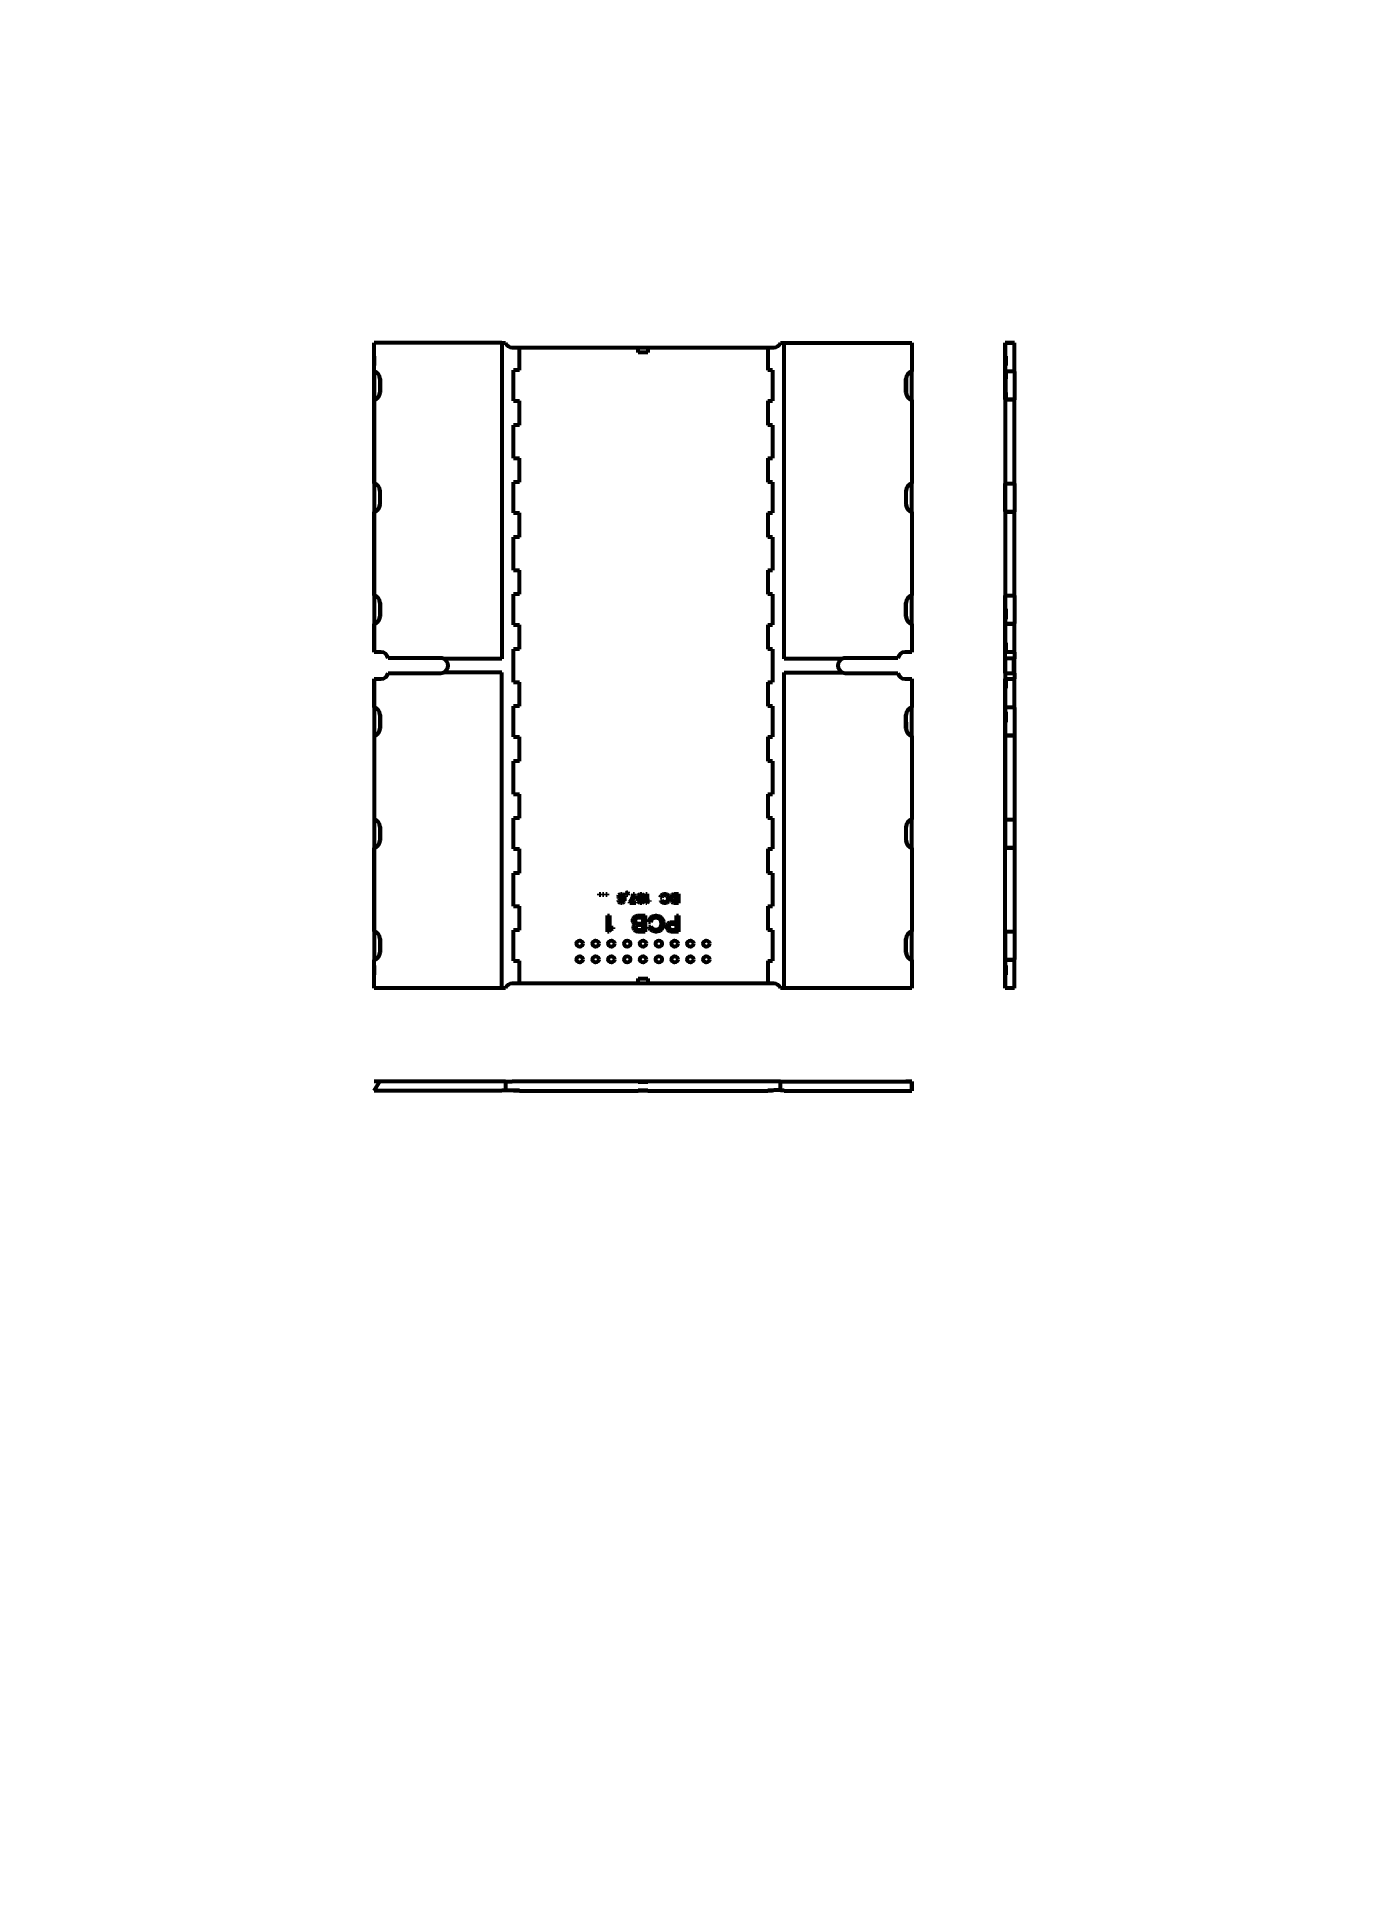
# Model space of a CAD drawing. Header units: millimetres. Extents: x 0 to 210, y 0 to 297.
import ezdxf

# ---------------------------------------------------------------- set-up
doc = ezdxf.new("R2010")
doc.units = ezdxf.units.MM
doc.linetypes.add('K5LT_BASIC', pattern=[0])
doc.layers.add('Системный слой (1)', color=252, linetype='Continuous', true_color=0x909090)

# ---------------------------------------------------------------- blocks, each defined once
blk = doc.blocks.new('U0')
at = {"layer": 'Системный слой (1)', "color": 5, "linetype": 'K5LT_BASIC', "lineweight": 60, "true_color": 0x0000ff}
for p, q in [((55.12, 152.08), (55.12, 150.99)), ((55.12, 150.97), (55.12, 149.88))]:
    blk.add_line(p, q, dxfattribs=at)
blk = doc.blocks.new('U1')
at = {"layer": 'Системный слой (1)', "color": 5, "linetype": 'K5LT_BASIC', "lineweight": 60, "true_color": 0x0000ff}
for p, q in [((139.63, 242.08), (139.63, 240.99)), ((139.63, 240.97), (139.63, 239.88))]:
    blk.add_line(p, q, dxfattribs=at)
blk = doc.blocks.new('U2')
at = {"layer": 'Системный слой (1)', "color": 5, "linetype": 'K5LT_BASIC', "lineweight": 60, "true_color": 0x0000ff}
for p, q in [((55.12, 222.99), (55.12, 224.08)), ((55.12, 221.88), (55.12, 222.97))]:
    blk.add_line(p, q, dxfattribs=at)
blk = doc.blocks.new('U3')
at = {"layer": 'Системный слой (1)', "color": 5, "linetype": 'K5LT_BASIC', "lineweight": 60, "true_color": 0x0000ff}
for p, q in [((55.12, 186.99), (55.12, 188.08)), ((55.12, 186.88), (55.12, 186.97))]:
    blk.add_line(p, q, dxfattribs=at)
blk = doc.blocks.new('U4')
at = {"layer": 'Системный слой (1)', "color": 5, "linetype": 'K5LT_BASIC', "lineweight": 60, "true_color": 0x0000ff}
for p, q in [((139.63, 168.99), (139.63, 170.08)), ((139.63, 167.88), (139.63, 168.97))]:
    blk.add_line(p, q, dxfattribs=at)
blk = doc.blocks.new('U5')
at = {"layer": 'Системный слой (1)', "color": 5, "linetype": 'K5LT_BASIC', "lineweight": 60, "true_color": 0x0000ff}
for p, q in [((55.12, 170.08), (55.12, 168.99)), ((55.12, 168.97), (55.12, 167.88))]:
    blk.add_line(p, q, dxfattribs=at)
blk = doc.blocks.new('U6')
at = {"layer": 'Системный слой (1)', "color": 5, "linetype": 'K5LT_BASIC', "lineweight": 60, "true_color": 0x0000ff}
for p, q in [((55.12, 242.08), (55.12, 240.99)), ((55.12, 240.97), (55.12, 239.88))]:
    blk.add_line(p, q, dxfattribs=at)
blk = doc.blocks.new('U7')
at = {"layer": 'Системный слой (1)', "color": 5, "linetype": 'K5LT_BASIC', "lineweight": 60, "true_color": 0x0000ff}
for p, q in [((139.63, 222.99), (139.63, 224.08)), ((139.63, 221.88), (139.63, 222.97))]:
    blk.add_line(p, q, dxfattribs=at)
blk = doc.blocks.new('U8')
at = {"layer": 'Системный слой (1)', "color": 5, "linetype": 'K5LT_BASIC', "lineweight": 60, "true_color": 0x0000ff}
for p, q in [((139.63, 150.99), (139.63, 152.08)), ((139.63, 149.88), (139.63, 150.97))]:
    blk.add_line(p, q, dxfattribs=at)
blk = doc.blocks.new('U9')
at = {"layer": 'Системный слой (1)', "color": 5, "linetype": 'K5LT_BASIC', "lineweight": 60, "true_color": 0x0000ff}
for p, q in [((55.12, 204.99), (55.12, 205.08)), ((55.12, 203.88), (55.12, 204.97))]:
    blk.add_line(p, q, dxfattribs=at)
blk = doc.blocks.new('U10')
at = {"layer": 'Системный слой (1)', "color": 5, "linetype": 'K5LT_BASIC', "lineweight": 60, "true_color": 0x0000ff}
for p, q in [((139.63, 204.99), (139.63, 205.08)), ((139.63, 203.88), (139.63, 204.97))]:
    blk.add_line(p, q, dxfattribs=at)
blk = doc.blocks.new('U11')
at = {"layer": 'Системный слой (1)', "color": 5, "linetype": 'K5LT_BASIC', "lineweight": 60, "true_color": 0x0000ff}
for p, q in [((139.63, 186.99), (139.63, 188.08)), ((139.63, 186.88), (139.63, 186.97))]:
    blk.add_line(p, q, dxfattribs=at)
blk = doc.blocks.new('U12')
at = {"layer": 'Системный слой (1)', "color": 5, "linetype": 'K5LT_BASIC', "lineweight": 60, "true_color": 0x0000ff}
for q in [(139.62, 129.13), (140.57, 129.13)]:
    blk.add_line((140.57, 129.13), q, dxfattribs=at)

msp = doc.modelspace()

# ---------------------------------------------------------------- linework, layer by layer
at = {"layer": 'Системный слой (1)', "color": 5, "linetype": 'K5LT_BASIC', "lineweight": 60, "true_color": 0x0000ff}
for p, q in [((74.67, 247.83), (54.17, 247.83)), ((54.17, 243.26), (54.17, 247.83)), ((54.17, 245.68), (54.17, 247.83)), ((74.67, 247.83), (75.25, 247.83)), ((74.67, 247.83), (74.67, 197.08)), ((76.37, 247.08), (77.5, 247.08)), ((77.5, 243.43), (77.5, 247.08)), ((77.5, 247.08), (96.57, 247.08)), ((96.57, 246.28), (96.57, 247.08)), ((96.57, 247.08), (98.17, 247.08)), ((98.17, 247.08), (98.17, 246.28)), ((98.17, 247.08), (117.43, 247.08)), ((117.43, 247.08), (117.43, 243.43)), ((117.43, 247.08), (118.37, 247.08)), ((119.48, 247.83), (120.07, 247.83)), ((120.07, 247.83), (140.57, 247.83)), ((120.07, 197.08), (120.07, 247.83)), ((120.07, 197.08), (120.07, 247.83)), ((140.57, 247.83), (140.57, 243.26)), ((155.57, 247.83), (155.57, 247.08)), ((156.97, 247.83), (155.57, 247.83)), ((155.57, 247.83), (155.57, 245.68)), ((155.57, 245.68), (155.57, 247.83)), ((157.07, 247.83), (155.57, 247.83)), ((155.57, 247.83), (155.57, 247.83)), ((155.57, 247.83), (155.57, 247.08)), ((157.07, 247.83), (155.57, 247.83)), ((155.57, 247.83), (156.97, 247.83)), ((155.57, 247.08), (155.57, 247.08)), ((155.57, 245.58), (155.57, 247.08)), ((155.57, 247.08), (155.57, 245.58)), ((157.07, 247.83), (156.97, 247.83)), ((156.97, 247.83), (156.97, 247.83)), ((156.97, 247.83), (157.07, 247.83)), ((157.07, 247.83), (157.07, 247.83)), ((157.07, 243.26), (157.07, 247.83)), ((157.07, 247.83), (157.07, 247.83)), ((54.17, 245.68), (54.17, 244.18)), ((54.17, 243.26), (54.17, 244.18)), ((98.17, 246.28), (96.57, 246.28)), ((155.57, 245.68), (155.57, 244.18)), ((155.67, 245.68), (155.57, 245.68)), ((155.57, 244.18), (155.57, 245.68)), ((155.57, 244.18), (155.67, 244.18)), ((155.57, 243.26), (155.57, 244.18)), ((155.57, 244.18), (155.57, 243.26)), ((155.57, 244.18), (155.67, 244.18)), ((155.67, 245.68), (155.67, 244.18)), ((155.67, 244.18), (155.67, 245.68)), ((54.17, 243.25), (54.17, 238.72)), ((54.17, 238.72), (54.17, 243.25)), ((55.11, 242.08), (55.11, 239.88)), ((55.11, 240.99), (55.12, 240.99)), ((55.12, 240.97), (55.11, 240.97)), ((55.12, 242.08), (55.12, 239.88)), ((76.57, 238.53), (76.57, 243.43)), ((76.57, 238.53), (76.57, 243.43)), ((77.5, 243.43), (76.57, 243.43)), ((118.17, 243.43), (117.43, 243.43)), ((118.17, 243.43), (118.17, 238.53)), ((139.62, 239.88), (139.62, 242.08)), ((139.62, 240.99), (139.63, 240.99)), ((139.63, 240.97), (139.62, 240.97)), ((139.63, 239.88), (139.63, 242.08)), ((139.63, 240.99), (139.63, 240.97)), ((140.57, 238.72), (140.57, 243.25)), ((155.57, 243.26), (155.57, 242.08)), ((155.57, 243.26), (155.57, 242.08)), ((157.07, 243.26), (155.57, 243.26)), ((155.57, 243.25), (155.57, 242.08)), ((155.57, 238.72), (155.57, 243.25)), ((155.57, 242.08), (155.57, 239.88)), ((155.57, 242.08), (155.57, 239.88)), ((155.57, 242.08), (155.57, 239.88)), ((157.07, 243.25), (155.66, 243.25)), ((155.66, 243.25), (155.66, 242.08)), ((155.66, 238.72), (155.66, 243.25)), ((155.66, 239.88), (155.66, 242.08)), ((157.07, 243.26), (157.07, 243.25)), ((157.07, 243.25), (157.07, 238.72)), ((54.17, 238.71), (54.17, 225.26)), ((54.17, 225.26), (54.17, 238.71)), ((76.57, 238.53), (77.5, 238.53)), ((77.5, 234.63), (77.5, 238.53)), ((117.43, 238.53), (118.17, 238.53)), ((117.43, 238.53), (117.43, 234.63)), ((140.57, 238.71), (140.57, 225.26)), ((155.57, 239.88), (155.57, 238.72)), ((155.57, 239.88), (155.57, 238.71)), ((155.57, 239.88), (155.57, 238.71)), ((155.57, 238.71), (155.57, 225.26)), ((155.57, 238.71), (155.57, 225.26)), ((157.07, 238.71), (155.57, 238.71)), ((155.66, 239.88), (155.66, 238.72)), ((157.07, 238.72), (155.66, 238.72)), ((157.07, 238.72), (157.07, 238.71)), ((157.07, 225.26), (157.07, 238.71)), ((76.57, 229.33), (76.57, 234.63)), ((77.5, 234.63), (76.57, 234.63)), ((76.57, 229.33), (76.57, 234.63)), ((118.17, 234.63), (117.43, 234.63)), ((118.17, 234.63), (118.17, 229.33)), ((76.57, 229.33), (77.5, 229.33)), ((77.5, 225.43), (77.5, 229.33)), ((117.43, 229.33), (118.17, 229.33)), ((117.43, 229.33), (117.43, 225.43)), ((54.17, 225.25), (54.17, 220.72)), ((54.17, 225.25), (54.17, 220.72)), ((55.11, 224.08), (55.11, 221.88)), ((55.12, 222.99), (55.11, 222.99)), ((55.11, 222.97), (55.12, 222.97)), ((55.12, 221.88), (55.12, 224.08)), ((76.57, 220.53), (76.57, 225.43)), ((76.57, 220.53), (76.57, 225.43)), ((77.5, 225.43), (76.57, 225.43)), ((118.17, 225.43), (117.43, 225.43)), ((118.17, 225.43), (118.17, 220.53)), ((139.62, 224.08), (139.62, 221.88)), ((139.62, 222.99), (139.63, 222.99)), ((139.63, 222.97), (139.62, 222.97)), ((139.63, 221.88), (139.63, 224.08)), ((139.63, 222.99), (139.63, 222.97)), ((140.57, 220.72), (140.57, 225.25)), ((155.57, 225.26), (157.07, 225.26)), ((155.57, 225.26), (155.57, 224.08)), ((155.57, 225.26), (155.57, 224.08)), ((155.57, 225.25), (155.57, 224.08)), ((155.57, 225.25), (155.57, 224.08)), ((155.57, 225.25), (155.57, 220.72)), ((155.57, 220.72), (155.57, 225.25)), ((155.57, 225.25), (157.07, 225.25)), ((155.57, 224.08), (155.57, 221.88)), ((155.57, 221.88), (155.57, 224.08)), ((155.57, 221.88), (155.57, 224.08)), ((155.57, 221.88), (155.57, 224.08)), ((157.07, 225.26), (157.07, 225.25)), ((157.07, 225.25), (157.07, 220.72)), ((54.17, 207.26), (54.17, 220.71)), ((54.17, 220.71), (54.17, 207.26)), ((76.57, 220.53), (77.5, 220.53)), ((77.5, 216.63), (77.5, 220.53)), ((117.43, 220.53), (118.17, 220.53)), ((117.43, 220.53), (117.43, 216.63)), ((140.57, 220.71), (140.57, 207.26)), ((155.57, 221.88), (155.57, 220.71)), ((155.57, 221.88), (155.57, 220.72)), ((155.57, 221.88), (155.57, 220.71)), ((155.57, 221.88), (155.57, 220.72)), ((155.57, 220.72), (155.57, 220.72)), ((155.57, 220.72), (157.07, 220.72)), ((155.57, 220.71), (155.57, 207.26)), ((155.57, 220.71), (157.07, 220.71)), ((155.57, 220.71), (155.57, 207.26)), ((157.07, 220.72), (157.07, 220.71)), ((157.07, 207.26), (157.07, 220.71)), ((77.5, 216.63), (76.57, 216.63)), ((76.57, 211.33), (76.57, 216.63)), ((76.57, 211.33), (76.57, 216.63)), ((118.17, 216.63), (117.43, 216.63)), ((118.17, 216.63), (118.17, 211.33)), ((76.57, 211.33), (77.5, 211.33)), ((77.5, 207.43), (77.5, 211.33)), ((117.43, 211.33), (118.17, 211.33)), ((117.43, 211.33), (117.43, 207.43)), ((54.17, 207.25), (54.17, 202.72)), ((54.17, 207.25), (54.17, 205.08)), ((54.17, 205.08), (54.17, 203.45)), ((55.11, 206.08), (55.11, 203.88)), ((55.11, 204.99), (55.12, 204.99)), ((55.12, 204.97), (55.11, 204.97)), ((55.12, 206.08), (55.12, 203.88)), ((55.12, 205.08), (55.12, 206.08)), ((76.57, 202.53), (76.57, 207.43)), ((77.5, 207.43), (76.57, 207.43)), ((76.57, 202.53), (76.57, 207.43)), ((118.17, 207.43), (117.43, 207.43)), ((118.17, 207.43), (118.17, 202.53)), ((139.62, 203.88), (139.62, 206.08)), ((139.62, 204.99), (139.63, 204.99)), ((139.63, 204.97), (139.62, 204.97)), ((139.63, 203.88), (139.63, 206.08)), ((139.63, 205.08), (139.63, 206.08)), ((139.63, 204.99), (139.63, 204.97)), ((140.57, 202.72), (140.57, 207.25)), ((155.57, 206.08), (155.57, 207.26)), ((155.57, 206.08), (155.57, 207.26)), ((155.57, 207.26), (157.07, 207.26)), ((155.57, 206.08), (155.57, 207.25)), ((155.57, 207.25), (155.57, 205.08)), ((155.57, 207.25), (157.07, 207.25)), ((155.57, 206.08), (155.57, 207.25)), ((155.57, 207.25), (155.57, 205.08)), ((155.57, 205.08), (155.57, 206.08)), ((155.57, 206.08), (155.57, 205.08)), ((155.57, 205.08), (155.57, 206.08)), ((155.57, 205.08), (155.57, 206.08)), ((155.57, 205.08), (155.57, 203.45)), ((155.67, 205.08), (155.57, 205.08)), ((155.57, 203.45), (155.57, 205.08)), ((155.57, 205.08), (155.57, 205.08)), ((155.67, 205.08), (155.67, 203.88)), ((155.67, 203.88), (155.67, 205.08)), ((155.67, 205.08), (155.67, 203.45)), ((157.07, 207.25), (157.07, 207.26)), ((157.07, 207.25), (157.07, 202.72)), ((54.17, 203.45), (54.17, 202.72)), ((54.17, 202.71), (54.17, 199.63)), ((54.17, 198.13), (54.17, 202.71)), ((76.57, 202.53), (77.5, 202.53)), ((77.5, 198.63), (77.5, 202.53)), ((117.43, 202.53), (118.17, 202.53)), ((117.43, 202.53), (117.43, 198.63)), ((140.57, 202.71), (140.57, 198.13)), ((155.57, 202.72), (155.57, 203.45)), ((155.57, 202.72), (155.57, 203.45)), ((155.57, 203.45), (155.67, 203.45)), ((155.57, 202.71), (155.57, 203.45)), ((155.57, 203.45), (155.67, 203.45)), ((155.57, 203.45), (155.57, 202.72)), ((155.57, 203.45), (155.57, 202.72)), ((155.57, 203.45), (155.67, 203.45)), ((155.57, 202.71), (155.57, 203.45)), ((155.57, 202.72), (155.57, 202.72)), ((155.57, 202.72), (157.07, 202.72)), ((155.57, 199.63), (155.57, 202.71)), ((155.57, 202.71), (155.57, 199.63)), ((155.57, 202.71), (157.07, 202.71)), ((155.67, 203.45), (155.67, 203.88)), ((155.67, 203.45), (155.67, 203.88)), ((157.07, 202.71), (157.07, 202.72)), ((157.07, 198.13), (157.07, 202.71)), ((54.17, 199.63), (54.17, 198.13)), ((155.57, 199.63), (155.57, 198.12)), ((155.57, 198.12), (155.57, 199.63)), ((155.67, 199.63), (155.57, 199.63)), ((155.67, 198.13), (155.67, 199.63)), ((155.67, 199.63), (155.67, 198.13)), ((55.27, 198.13), (54.17, 198.13)), ((64.87, 197.18), (56.44, 197.18)), ((74.67, 197.08), (65.34, 197.08)), ((76.57, 193.33), (76.57, 198.63)), ((77.5, 198.63), (76.57, 198.63)), ((76.57, 193.33), (76.57, 198.63)), ((118.17, 198.63), (117.43, 198.63)), ((118.17, 198.63), (118.17, 193.33)), ((129.39, 197.08), (120.07, 197.08)), ((138.29, 197.18), (129.87, 197.18)), ((140.57, 198.13), (139.47, 198.13)), ((155.57, 198.12), (155.67, 198.12)), ((155.57, 197.18), (155.57, 198.12)), ((155.57, 197.18), (155.57, 198.12)), ((155.57, 197.18), (157.07, 197.18)), ((155.57, 197.18), (155.57, 197.18)), ((155.57, 197.18), (155.57, 194.78)), ((155.57, 194.78), (155.57, 197.18)), ((155.67, 198.13), (155.67, 198.12)), ((157.07, 198.13), (155.67, 198.13)), ((156.97, 197.08), (157.07, 197.08)), ((156.97, 194.88), (156.97, 197.08)), ((157.07, 198.13), (157.07, 197.18)), ((157.07, 197.18), (157.07, 197.08)), ((157.07, 194.88), (157.07, 197.08)), ((54.17, 193.83), (55.27, 193.83)), ((54.17, 189.26), (54.17, 193.83)), ((54.17, 193.83), (54.17, 192.33)), ((56.44, 194.78), (64.87, 194.78)), ((74.67, 194.88), (65.34, 194.88)), ((74.67, 144.13), (74.67, 194.88)), ((76.57, 193.33), (77.5, 193.33)), ((77.5, 189.43), (77.5, 193.33)), ((117.43, 193.33), (117.43, 189.43)), ((117.43, 193.33), (118.17, 193.33)), ((120.07, 194.88), (129.39, 194.88)), ((120.07, 144.13), (120.07, 194.88)), ((120.07, 144.13), (120.07, 194.88)), ((129.87, 194.78), (138.29, 194.78)), ((139.47, 193.83), (140.57, 193.83)), ((140.57, 193.83), (140.57, 189.26)), ((155.57, 194.78), (157.07, 194.78)), ((155.57, 194.78), (155.57, 193.84)), ((155.57, 194.78), (157.07, 194.78)), ((155.57, 194.78), (155.57, 193.84)), ((155.57, 194.78), (155.57, 194.78)), ((155.67, 193.84), (155.57, 193.84)), ((155.57, 193.84), (155.57, 192.33)), ((155.57, 192.33), (155.57, 193.84)), ((155.67, 192.33), (155.67, 193.84)), ((155.67, 193.84), (155.67, 193.83)), ((155.67, 193.83), (155.67, 192.33)), ((155.67, 193.83), (157.07, 193.83)), ((156.97, 194.88), (157.07, 194.88)), ((156.97, 194.88), (157.07, 194.88)), ((157.07, 194.78), (157.07, 194.88)), ((157.07, 194.88), (157.07, 194.88)), ((157.07, 194.78), (157.07, 194.78)), ((157.07, 194.78), (157.07, 193.83)), ((157.07, 189.26), (157.07, 193.83)), ((54.17, 192.33), (54.17, 189.26)), ((155.57, 192.33), (155.67, 192.33)), ((155.57, 189.26), (155.57, 192.33)), ((155.57, 192.33), (155.67, 192.33)), ((155.57, 192.33), (155.57, 189.26)), ((54.17, 189.25), (54.17, 184.72)), ((54.17, 189.25), (54.17, 188.52)), ((54.17, 188.52), (54.17, 186.88)), ((55.11, 188.08), (55.11, 185.88)), ((55.12, 188.08), (55.12, 185.88)), ((77.5, 189.43), (76.57, 189.43)), ((76.57, 184.53), (76.57, 189.43)), ((76.57, 184.53), (76.57, 189.43)), ((118.17, 189.43), (117.43, 189.43)), ((118.17, 189.43), (118.17, 184.53)), ((139.62, 185.88), (139.62, 188.08)), ((139.63, 185.88), (139.63, 188.08)), ((140.57, 184.72), (140.57, 189.25)), ((155.57, 189.26), (155.57, 188.52)), ((157.07, 189.26), (155.57, 189.26)), ((155.57, 189.26), (155.57, 188.52)), ((155.57, 189.25), (155.57, 188.52)), ((155.57, 189.25), (155.57, 188.52)), ((157.07, 189.25), (155.57, 189.25)), ((155.57, 188.52), (155.57, 189.25)), ((155.57, 189.25), (155.57, 188.52)), ((155.67, 188.52), (155.57, 188.52)), ((155.57, 186.88), (155.57, 188.52)), ((155.57, 188.52), (155.57, 186.88)), ((155.57, 188.52), (155.57, 188.52)), ((155.67, 188.52), (155.67, 188.08)), ((155.67, 188.52), (155.67, 186.88)), ((155.67, 188.52), (155.67, 188.08)), ((155.67, 188.08), (155.67, 186.88)), ((155.67, 186.88), (155.67, 188.08)), ((157.07, 189.26), (157.07, 189.25)), ((157.07, 189.25), (157.07, 184.72)), ((54.17, 186.88), (54.17, 184.72)), ((54.17, 184.71), (54.17, 171.26)), ((54.17, 184.71), (54.17, 171.26)), ((55.11, 186.99), (55.12, 186.99)), ((55.12, 186.97), (55.11, 186.97)), ((55.12, 185.88), (55.12, 186.88)), ((76.57, 184.53), (77.5, 184.53)), ((77.5, 180.63), (77.5, 184.53)), ((117.43, 184.53), (117.43, 180.63)), ((117.43, 184.53), (118.17, 184.53)), ((139.62, 186.99), (139.63, 186.99)), ((139.63, 186.97), (139.62, 186.97)), ((139.63, 186.99), (139.63, 186.97)), ((139.63, 186.88), (139.63, 185.88)), ((140.57, 184.71), (140.57, 171.26)), ((155.57, 186.88), (155.67, 186.88)), ((155.57, 186.88), (155.57, 184.72)), ((155.57, 186.88), (155.57, 185.88)), ((155.67, 186.88), (155.57, 186.88)), ((155.57, 186.88), (155.57, 185.88)), ((155.57, 186.88), (155.67, 186.88)), ((155.57, 184.72), (155.57, 186.88)), ((155.57, 185.88), (155.57, 186.88)), ((155.57, 186.88), (155.57, 185.88)), ((155.57, 185.88), (155.57, 184.72)), ((155.57, 185.88), (155.57, 184.71)), ((155.57, 185.88), (155.57, 184.71)), ((155.57, 185.88), (155.57, 184.72)), ((157.07, 184.72), (155.57, 184.72)), ((155.57, 184.72), (155.57, 184.72)), ((155.57, 171.26), (155.57, 184.71)), ((155.57, 184.71), (155.57, 171.26)), ((157.07, 184.71), (155.57, 184.71)), ((157.07, 184.72), (157.07, 184.71)), ((157.07, 184.71), (157.07, 171.26)), ((76.57, 175.33), (76.57, 180.63)), ((77.5, 180.63), (76.57, 180.63)), ((76.57, 175.33), (76.57, 180.63)), ((118.17, 180.63), (117.43, 180.63)), ((118.17, 180.63), (118.17, 175.33)), ((76.57, 175.33), (77.5, 175.33)), ((77.5, 171.43), (77.5, 175.33)), ((117.43, 175.33), (118.17, 175.33)), ((117.43, 175.33), (117.43, 171.43)), ((54.17, 171.25), (54.17, 166.72)), ((54.17, 171.25), (54.17, 166.72)), ((55.11, 170.08), (55.11, 167.88)), ((55.12, 167.88), (55.12, 170.08)), ((76.57, 166.53), (76.57, 171.43)), ((77.5, 171.43), (76.57, 171.43)), ((76.57, 166.53), (76.57, 171.43)), ((118.17, 171.43), (117.43, 171.43)), ((118.17, 171.43), (118.17, 166.53)), ((139.62, 170.08), (139.62, 167.88)), ((139.63, 167.88), (139.63, 170.08)), ((140.57, 166.72), (140.57, 171.25)), ((155.57, 171.26), (155.57, 170.08)), ((155.57, 171.26), (155.57, 170.08)), ((155.57, 171.26), (157.07, 171.26)), ((155.57, 166.72), (155.57, 171.25)), ((155.57, 171.25), (155.57, 166.72)), ((155.57, 171.25), (157.07, 171.25)), ((155.57, 171.25), (155.57, 170.08)), ((155.57, 171.25), (155.57, 170.08)), ((155.57, 167.88), (155.57, 170.08)), ((155.57, 170.08), (155.57, 167.88)), ((155.57, 170.08), (155.57, 167.88)), ((155.57, 170.08), (155.57, 167.88)), ((157.07, 171.26), (157.07, 171.25)), ((157.07, 171.25), (157.07, 166.72)), ((54.17, 153.26), (54.17, 166.71)), ((54.17, 166.71), (54.17, 153.26)), ((55.12, 168.99), (55.11, 168.99)), ((55.11, 168.97), (55.12, 168.97)), ((76.57, 166.53), (77.5, 166.53)), ((77.5, 162.63), (77.5, 166.53)), ((117.43, 166.53), (117.43, 162.63)), ((117.43, 166.53), (118.17, 166.53)), ((139.62, 168.99), (139.63, 168.99)), ((139.63, 168.97), (139.62, 168.97)), ((139.63, 168.99), (139.63, 168.97)), ((140.57, 166.71), (140.57, 153.26)), ((155.57, 167.88), (155.57, 166.71)), ((155.57, 167.88), (155.57, 166.72)), ((155.57, 167.88), (155.57, 166.72)), ((155.57, 167.88), (155.57, 166.71)), ((155.57, 166.72), (157.07, 166.72)), ((155.57, 166.72), (155.57, 166.72)), ((155.57, 153.26), (155.57, 166.71)), ((155.57, 166.71), (157.07, 166.71)), ((155.57, 153.26), (155.57, 166.71)), ((157.07, 166.72), (157.07, 166.71)), ((157.07, 166.71), (157.07, 153.26)), ((76.57, 157.33), (76.57, 162.63)), ((77.5, 162.63), (76.57, 162.63)), ((76.57, 157.33), (76.57, 162.63)), ((118.17, 162.63), (117.43, 162.63)), ((118.17, 162.63), (118.17, 157.33)), ((90.34, 159.3), (90.57, 159.3)), ((90.34, 159.07), (90.34, 159.3)), ((90.57, 159.07), (90.34, 159.07)), ((90.57, 159.3), (90.57, 159.07)), ((90.87, 159.3), (91.09, 159.3)), ((90.87, 159.07), (90.87, 159.3)), ((91.09, 159.07), (90.87, 159.07)), ((91.09, 159.3), (91.09, 159.07)), ((91.39, 159.07), (91.39, 159.3)), ((91.39, 159.3), (91.62, 159.3)), ((91.62, 159.07), (91.39, 159.07)), ((91.62, 159.3), (91.62, 159.07)), ((93.42, 158.88), (93.46, 159)), ((93.42, 158.73), (93.42, 158.88)), ((93.46, 158.62), (93.42, 158.73)), ((93.44, 158.23), (93.62, 158.23)), ((93.44, 158.19), (93.44, 158.23)), ((93.46, 158.1), (93.44, 158.19)), ((93.46, 159), (93.49, 159.07)), ((93.49, 158.55), (93.46, 158.62)), ((93.49, 158.02), (93.46, 158.1)), ((93.49, 159.07), (93.55, 159.15)), ((93.55, 158.47), (93.49, 158.55)), ((93.55, 157.95), (93.49, 158.02)), ((93.55, 159.15), (93.61, 159.2)), ((93.61, 158.41), (93.55, 158.47)), ((93.61, 157.89), (93.55, 157.95)), ((93.61, 159.2), (93.66, 159.24)), ((93.64, 158.96), (93.61, 158.86)), ((93.61, 158.86), (93.61, 158.75)), ((93.61, 158.86), (93.61, 158.75)), ((93.61, 158.75), (93.64, 158.66)), ((93.66, 158.38), (93.61, 158.41)), ((93.66, 157.85), (93.61, 157.89)), ((93.62, 158.23), (93.64, 158.13)), ((93.68, 159.01), (93.64, 158.96)), ((93.64, 158.66), (93.68, 158.6)), ((93.64, 158.13), (93.68, 158.08)), ((93.66, 159.24), (93.76, 159.28)), ((93.76, 158.34), (93.66, 158.38)), ((93.76, 157.81), (93.66, 157.85)), ((93.76, 159.07), (93.68, 159.01)), ((93.68, 158.6), (93.76, 158.55)), ((93.68, 158.08), (93.76, 158.02)), ((93.76, 159.28), (93.85, 159.3)), ((93.85, 159.11), (93.76, 159.07)), ((93.76, 158.55), (93.85, 158.51)), ((93.85, 158.32), (93.76, 158.34)), ((93.76, 158.02), (93.83, 157.98)), ((93.83, 157.8), (93.76, 157.81)), ((93.83, 157.98), (93.96, 157.98)), ((93.96, 157.8), (93.83, 157.8)), ((93.85, 159.3), (93.94, 159.3)), ((93.94, 159.11), (93.85, 159.11)), ((93.85, 158.51), (93.94, 158.51)), ((93.94, 158.32), (93.85, 158.32)), ((93.94, 159.3), (94.04, 159.28)), ((94.04, 159.07), (93.94, 159.11)), ((93.94, 158.51), (94.04, 158.55)), ((94.04, 158.34), (93.94, 158.32)), ((93.96, 157.98), (94.04, 158.02)), ((94.04, 157.81), (93.96, 157.8)), ((94.04, 159.28), (94.13, 159.24)), ((94.11, 159.01), (94.04, 159.07)), ((94.04, 158.55), (94.11, 158.6)), ((94.13, 158.4), (94.04, 158.34)), ((94.04, 158.02), (94.11, 158.08)), ((94.13, 157.85), (94.04, 157.81)), ((94.15, 158.96), (94.11, 159.01)), ((94.11, 158.6), (94.15, 158.66)), ((94.11, 158.08), (94.15, 158.13)), ((94.13, 159.24), (94.19, 159.2)), ((94.22, 158.49), (94.13, 158.4)), ((94.19, 157.89), (94.13, 157.85)), ((94.19, 158.86), (94.15, 158.96)), ((94.15, 158.66), (94.19, 158.75)), ((94.15, 158.13), (94.19, 158.23)), ((94.19, 159.2), (94.24, 159.15)), ((94.19, 158.75), (94.19, 158.86)), ((94.19, 158.23), (94.22, 158.49)), ((94.24, 157.95), (94.19, 157.89)), ((94.24, 159.15), (94.3, 159.07)), ((94.3, 158.02), (94.24, 157.95)), ((94.3, 159.07), (94.34, 159)), ((94.34, 158.1), (94.3, 158.02)), ((94.34, 159), (94.37, 158.9)), ((94.37, 158.19), (94.34, 158.1)), ((94.37, 158.9), (94.39, 158.79)), ((94.39, 158.3), (94.37, 158.19)), ((94.39, 158.79), (94.41, 158.62)), ((94.41, 158.47), (94.39, 158.3)), ((94.41, 158.62), (94.41, 158.47)), ((94.71, 159.35), (94.73, 159.41)), ((94.71, 159.07), (94.71, 159.35)), ((94.94, 159.07), (94.71, 159.07)), ((94.73, 159.41), (94.75, 159.45)), ((94.75, 159.45), (94.79, 159.5)), ((94.79, 159.5), (94.82, 159.54)), ((94.82, 159.54), (94.88, 159.58)), ((94.86, 159.41), (94.84, 159.35)), ((94.84, 159.35), (94.84, 159.3)), ((94.84, 159.3), (94.94, 159.3)), ((94.9, 159.46), (94.86, 159.41)), ((94.88, 159.58), (94.94, 159.6)), ((94.94, 159.48), (94.9, 159.46)), ((94.94, 159.6), (94.94, 159.48)), ((94.94, 159.3), (94.94, 159.07)), ((95.24, 157.96), (95.46, 158.28)), ((95.24, 157.8), (95.24, 157.96)), ((96.21, 157.8), (95.24, 157.8)), ((95.46, 158.28), (95.61, 158.56)), ((95.71, 158.32), (95.46, 157.98)), ((95.46, 157.98), (96.21, 157.98)), ((95.61, 158.56), (95.71, 158.79)), ((95.71, 158.79), (95.76, 159.01)), ((95.82, 158.55), (95.71, 158.32)), ((95.76, 159.01), (95.8, 159.3)), ((95.8, 159.3), (96.02, 159.3)), ((95.89, 158.71), (95.82, 158.55)), ((95.99, 159), (95.89, 158.71)), ((96.02, 159.3), (95.99, 159)), ((96.21, 157.98), (96.21, 157.8)), ((96.51, 158.62), (96.53, 158.79)), ((96.51, 158.47), (96.51, 158.62)), ((96.53, 158.3), (96.51, 158.47)), ((96.53, 158.79), (96.55, 158.9)), ((96.55, 158.19), (96.53, 158.3)), ((96.55, 158.9), (96.59, 159)), ((96.59, 158.1), (96.55, 158.19)), ((96.59, 159), (96.62, 159.07)), ((96.62, 158.02), (96.59, 158.1)), ((96.62, 159.07), (96.68, 159.15)), ((96.68, 157.95), (96.62, 158.02)), ((96.68, 159.15), (96.74, 159.2)), ((96.74, 157.89), (96.68, 157.95)), ((96.74, 158.86), (96.72, 158.66)), ((96.72, 158.66), (96.72, 158.43)), ((96.72, 158.66), (96.72, 158.43)), ((96.72, 158.43), (96.74, 158.23)), ((96.74, 159.2), (96.79, 159.24)), ((96.77, 158.96), (96.74, 158.86)), ((96.74, 158.23), (96.77, 158.13)), ((96.79, 157.85), (96.74, 157.89)), ((96.81, 159.01), (96.77, 158.96)), ((96.77, 158.13), (96.81, 158.08)), ((96.79, 159.24), (96.89, 159.28)), ((96.89, 157.81), (96.79, 157.85)), ((96.89, 159.07), (96.81, 159.01)), ((96.81, 158.08), (96.89, 158.02)), ((96.89, 159.28), (96.96, 159.3)), ((96.96, 159.11), (96.89, 159.07)), ((96.89, 158.02), (96.96, 157.98)), ((96.96, 157.8), (96.89, 157.81)), ((96.96, 159.3), (97.09, 159.3)), ((97.09, 159.11), (96.96, 159.11)), ((96.96, 157.98), (97.09, 157.98)), ((97.09, 157.8), (96.96, 157.8)), ((97.09, 159.3), (97.17, 159.28)), ((97.17, 159.07), (97.09, 159.11)), ((97.09, 157.98), (97.17, 158.02)), ((97.17, 157.81), (97.09, 157.8)), ((97.17, 159.28), (97.26, 159.24)), ((97.24, 159.01), (97.17, 159.07)), ((97.17, 158.02), (97.24, 158.08)), ((97.26, 157.85), (97.17, 157.81)), ((97.28, 158.96), (97.24, 159.01)), ((97.24, 158.08), (97.28, 158.13)), ((97.26, 159.24), (97.32, 159.2)), ((97.32, 157.89), (97.26, 157.85)), ((97.32, 158.86), (97.28, 158.96)), ((97.28, 158.13), (97.32, 158.23)), ((97.32, 159.2), (97.37, 159.15)), ((97.34, 158.66), (97.32, 158.86)), ((97.32, 158.23), (97.34, 158.43)), ((97.37, 157.95), (97.32, 157.89)), ((97.34, 158.43), (97.34, 158.66)), ((97.37, 159.15), (97.43, 159.07)), ((97.43, 158.02), (97.37, 157.95)), ((97.43, 159.07), (97.47, 159)), ((97.47, 158.1), (97.43, 158.02)), ((97.47, 159), (97.51, 158.9)), ((97.51, 158.19), (97.47, 158.1)), ((97.51, 158.9), (97.52, 158.79)), ((97.52, 158.3), (97.51, 158.19)), ((97.52, 158.79), (97.54, 158.62)), ((97.54, 158.47), (97.52, 158.3)), ((97.54, 158.62), (97.54, 158.47)), ((97.84, 157.8), (97.84, 159.3)), ((97.84, 159.3), (98.03, 159.3)), ((97.99, 157.8), (97.84, 157.8)), ((98.01, 157.85), (97.99, 157.8)), ((98.07, 157.93), (98.01, 157.85)), ((98.03, 159.3), (98.03, 158.21)), ((98.03, 158.21), (98.39, 158.21)), ((98.12, 157.98), (98.07, 157.93)), ((98.2, 158.02), (98.12, 157.98)), ((98.26, 158.04), (98.2, 158.02)), ((98.35, 158.06), (98.26, 158.04)), ((98.39, 158.06), (98.35, 158.06)), ((98.39, 158.21), (98.39, 158.06)), ((100.19, 158.7), (100.24, 158.88)), ((100.39, 158.7), (100.19, 158.7)), ((100.22, 158.28), (100.41, 158.32)), ((100.28, 158.13), (100.22, 158.28)), ((100.24, 158.88), (100.3, 159)), ((100.37, 157.98), (100.28, 158.13)), ((100.3, 159), (100.39, 159.11)), ((100.47, 157.91), (100.37, 157.98)), ((100.39, 159.11), (100.51, 159.2)), ((100.43, 158.85), (100.39, 158.7)), ((100.41, 158.32), (100.47, 158.19)), ((100.49, 158.94), (100.43, 158.85)), ((100.47, 158.19), (100.52, 158.11)), ((100.58, 157.85), (100.47, 157.91)), ((100.54, 159), (100.49, 158.94)), ((100.51, 159.2), (100.58, 159.24)), ((100.52, 158.11), (100.6, 158.06)), ((100.6, 159.03), (100.54, 159)), ((100.58, 159.24), (100.71, 159.28)), ((100.71, 157.81), (100.58, 157.85)), ((100.71, 159.07), (100.6, 159.03)), ((100.6, 158.06), (100.71, 158.02)), ((100.71, 159.28), (100.82, 159.3)), ((100.82, 159.09), (100.71, 159.07)), ((100.71, 158.02), (100.82, 158)), ((100.82, 157.8), (100.71, 157.81)), ((100.82, 159.3), (100.94, 159.3)), ((100.94, 159.09), (100.82, 159.09)), ((100.82, 158), (100.94, 158)), ((100.94, 157.8), (100.82, 157.8)), ((100.94, 159.3), (101.05, 159.28)), ((101.05, 159.07), (100.94, 159.09)), ((100.94, 158), (101.05, 158.02)), ((101.05, 157.81), (100.94, 157.8)), ((101.05, 159.28), (101.18, 159.24)), ((101.16, 159.03), (101.05, 159.07)), ((101.05, 158.02), (101.16, 158.06)), ((101.18, 157.85), (101.05, 157.81)), ((101.22, 159), (101.16, 159.03)), ((101.16, 158.06), (101.22, 158.1)), ((101.18, 159.24), (101.26, 159.2)), ((101.26, 157.89), (101.18, 157.85)), ((101.27, 158.94), (101.22, 159)), ((101.22, 158.1), (101.27, 158.15)), ((101.26, 159.2), (101.37, 159.11)), ((101.37, 157.98), (101.26, 157.89)), ((101.33, 158.85), (101.27, 158.94)), ((101.27, 158.15), (101.33, 158.25)), ((101.37, 158.73), (101.33, 158.85)), ((101.33, 158.25), (101.37, 158.36)), ((101.37, 159.11), (101.44, 159.01)), ((101.39, 158.6), (101.37, 158.73)), ((101.37, 158.36), (101.39, 158.49)), ((101.44, 158.08), (101.37, 157.98)), ((101.39, 158.49), (101.39, 158.6)), ((101.44, 159.01), (101.52, 158.9)), ((101.52, 158.19), (101.44, 158.08)), ((101.52, 158.9), (101.57, 158.73)), ((101.57, 158.36), (101.52, 158.19)), ((101.57, 158.73), (101.59, 158.6)), ((101.59, 158.49), (101.57, 158.36)), ((101.59, 158.6), (101.59, 158.49)), ((101.89, 158.88), (101.93, 159.01)), ((101.89, 158.79), (101.89, 158.88)), ((101.93, 158.66), (101.89, 158.79)), ((101.93, 159.01), (101.99, 159.11)), ((102.01, 158.55), (101.93, 158.66)), ((101.97, 158.23), (101.99, 158.32)), ((101.97, 158.15), (101.97, 158.23)), ((101.99, 158.06), (101.97, 158.15)), ((101.99, 159.11), (102.08, 159.2)), ((101.99, 158.32), (102.06, 158.43)), ((102.06, 157.95), (101.99, 158.06)), ((102.1, 158.47), (102.01, 158.55)), ((102.06, 158.43), (102.1, 158.47)), ((102.14, 157.87), (102.06, 157.95)), ((102.08, 159.2), (102.19, 159.26)), ((102.14, 158.94), (102.12, 158.86)), ((102.12, 158.86), (102.12, 158.79)), ((102.12, 158.86), (102.12, 158.79)), ((102.12, 158.79), (102.14, 158.71)), ((102.19, 159.01), (102.14, 158.94)), ((102.14, 158.71), (102.19, 158.64)), ((102.25, 157.81), (102.14, 157.87)), ((102.19, 158.28), (102.17, 158.23)), ((102.17, 158.23), (102.17, 158.15)), ((102.17, 158.23), (102.17, 158.15)), ((102.17, 158.15), (102.19, 158.1)), ((102.19, 159.26), (102.34, 159.3)), ((102.27, 159.07), (102.19, 159.01)), ((102.19, 158.64), (102.27, 158.58)), ((102.23, 158.34), (102.19, 158.28)), ((102.19, 158.1), (102.23, 158.04)), ((102.29, 158.38), (102.23, 158.34)), ((102.23, 158.04), (102.29, 158)), ((102.34, 157.8), (102.25, 157.81)), ((102.36, 159.09), (102.27, 159.07)), ((102.27, 158.58), (102.36, 158.56)), ((102.36, 158.4), (102.29, 158.38)), ((102.29, 158), (102.36, 157.98)), ((102.34, 159.3), (103.06, 159.3)), ((103.06, 157.8), (102.34, 157.8)), ((102.85, 159.09), (102.36, 159.09)), ((102.36, 158.56), (102.85, 158.56)), ((102.85, 158.4), (102.36, 158.4)), ((102.36, 157.98), (102.85, 157.98)), ((102.85, 158.56), (102.85, 159.09)), ((102.85, 157.98), (102.85, 158.4)), ((103.06, 159.3), (103.06, 157.8)), ((76.57, 157.33), (77.5, 157.33)), ((77.5, 153.43), (77.5, 157.33)), ((91.65, 155.8), (91.97, 155.8)), ((91.65, 153.2), (91.65, 155.8)), ((91.97, 155.8), (91.97, 153.91)), ((95.71, 155.08), (95.77, 155.31)), ((95.71, 154.92), (95.71, 155.08)), ((95.77, 154.69), (95.71, 154.92)), ((95.77, 155.31), (95.87, 155.47)), ((95.9, 154.5), (95.77, 154.69)), ((95.87, 155.47), (96.03, 155.63)), ((96.07, 154.37), (95.9, 154.5)), ((96.03, 155.63), (96.23, 155.73)), ((96.13, 155.18), (96.1, 155.05)), ((96.1, 155.05), (96.1, 154.92)), ((96.1, 155.05), (96.1, 154.92)), ((96.1, 154.92), (96.13, 154.79)), ((96.23, 155.31), (96.13, 155.18)), ((96.13, 154.79), (96.23, 154.66)), ((96.23, 155.73), (96.49, 155.8)), ((96.36, 155.41), (96.23, 155.31)), ((96.23, 154.66), (96.36, 154.56)), ((96.52, 155.44), (96.36, 155.41)), ((96.36, 154.56), (96.52, 154.53)), ((96.49, 155.8), (97.72, 155.8)), ((97.37, 155.44), (96.52, 155.44)), ((96.52, 154.53), (97.37, 154.53)), ((97.37, 154.53), (97.37, 155.44)), ((97.72, 155.8), (97.72, 153.2)), ((98.24, 154.76), (98.34, 155.08)), ((98.6, 154.76), (98.24, 154.76)), ((98.34, 155.08), (98.44, 155.28)), ((98.44, 155.28), (98.6, 155.47)), ((98.6, 155.47), (98.8, 155.63)), ((98.67, 155.02), (98.6, 154.76)), ((98.76, 155.18), (98.67, 155.02)), ((98.86, 155.28), (98.76, 155.18)), ((98.8, 155.63), (98.93, 155.7)), ((98.96, 155.34), (98.86, 155.28)), ((98.93, 155.7), (99.15, 155.76)), ((99.15, 155.41), (98.96, 155.34)), ((99.15, 155.76), (99.35, 155.8)), ((99.35, 155.44), (99.15, 155.41)), ((99.35, 155.8), (99.54, 155.8)), ((99.54, 155.44), (99.35, 155.44)), ((99.54, 155.8), (99.74, 155.76)), ((99.74, 155.41), (99.54, 155.44)), ((99.74, 155.76), (99.97, 155.7)), ((99.93, 155.34), (99.74, 155.41)), ((100.03, 155.28), (99.93, 155.34)), ((99.97, 155.7), (100.1, 155.63)), ((100.13, 155.18), (100.03, 155.28)), ((100.1, 155.63), (100.29, 155.47)), ((100.23, 155.02), (100.13, 155.18)), ((100.29, 154.82), (100.23, 155.02)), ((100.29, 155.47), (100.42, 155.31)), ((100.32, 154.59), (100.29, 154.82)), ((100.32, 154.4), (100.32, 154.59)), ((100.42, 155.31), (100.55, 155.11)), ((100.55, 155.11), (100.65, 154.82)), ((100.65, 154.82), (100.68, 154.59)), ((100.68, 154.59), (100.68, 154.4)), ((101.23, 154.3), (101.36, 154.5)), ((101.36, 154.5), (101.49, 154.63)), ((101.49, 154.63), (101.69, 154.72)), ((101.69, 154.72), (101.95, 154.76)), ((101.95, 154.76), (102.73, 154.76)), ((102.73, 155.8), (103.09, 155.8)), ((102.73, 154.76), (102.73, 155.8)), ((103.09, 155.8), (103.09, 153.2)), ((117.43, 157.33), (117.43, 153.43)), ((117.43, 157.33), (118.17, 157.33)), ((54.17, 153.25), (54.17, 148.72)), ((54.17, 153.25), (54.17, 148.72)), ((55.11, 152.08), (55.11, 149.88)), ((55.12, 152.08), (55.12, 149.88)), ((76.57, 148.53), (76.57, 153.43)), ((76.57, 148.53), (76.57, 153.43)), ((77.5, 153.43), (76.57, 153.43)), ((91.91, 153.2), (91.65, 153.2)), ((91.94, 153.29), (91.91, 153.2)), ((92.04, 153.42), (91.94, 153.29)), ((91.97, 153.91), (92.59, 153.91)), ((92.13, 153.52), (92.04, 153.42)), ((92.26, 153.59), (92.13, 153.52)), ((92.36, 153.62), (92.26, 153.59)), ((92.52, 153.65), (92.36, 153.62)), ((92.59, 153.65), (92.52, 153.65)), ((92.59, 153.91), (92.59, 153.65)), ((95.84, 153.94), (95.87, 154.11)), ((95.84, 153.81), (95.84, 153.94)), ((95.87, 153.65), (95.84, 153.81)), ((95.87, 154.11), (96, 154.3)), ((96, 153.46), (95.87, 153.65)), ((96, 154.3), (96.07, 154.37)), ((96.13, 153.33), (96, 153.46)), ((96.33, 153.23), (96.13, 153.33)), ((96.23, 154.04), (96.2, 153.94)), ((96.2, 153.94), (96.2, 153.81)), ((96.2, 153.94), (96.2, 153.81)), ((96.2, 153.81), (96.23, 153.72)), ((96.29, 154.14), (96.23, 154.04)), ((96.23, 153.72), (96.29, 153.62)), ((96.39, 154.2), (96.29, 154.14)), ((96.29, 153.62), (96.39, 153.55)), ((96.49, 153.2), (96.33, 153.23)), ((96.52, 154.24), (96.39, 154.2)), ((96.39, 153.55), (96.52, 153.52)), ((97.72, 153.2), (96.49, 153.2)), ((97.37, 154.24), (96.52, 154.24)), ((96.52, 153.52), (97.37, 153.52)), ((97.37, 153.52), (97.37, 154.24)), ((98.31, 154.04), (98.63, 154.11)), ((98.41, 153.78), (98.31, 154.04)), ((98.57, 153.52), (98.41, 153.78)), ((98.73, 153.39), (98.57, 153.52)), ((98.63, 154.11), (98.73, 153.88)), ((98.73, 153.88), (98.83, 153.75)), ((98.93, 153.29), (98.73, 153.39)), ((98.83, 153.75), (98.96, 153.65)), ((99.15, 153.23), (98.93, 153.29)), ((98.96, 153.65), (99.15, 153.59)), ((99.15, 153.59), (99.35, 153.55)), ((99.35, 153.2), (99.15, 153.23)), ((99.35, 153.55), (99.54, 153.55)), ((99.54, 153.2), (99.35, 153.2)), ((99.54, 153.55), (99.74, 153.59)), ((99.74, 153.23), (99.54, 153.2)), ((99.74, 153.59), (99.93, 153.65)), ((99.97, 153.29), (99.74, 153.23)), ((99.93, 153.65), (100.03, 153.72)), ((100.1, 153.36), (99.97, 153.29)), ((100.03, 153.72), (100.13, 153.81)), ((100.29, 153.52), (100.1, 153.36)), ((100.13, 153.81), (100.23, 153.98)), ((100.23, 153.98), (100.29, 154.17)), ((100.29, 154.17), (100.32, 154.4)), ((100.42, 153.68), (100.29, 153.52)), ((100.55, 153.88), (100.42, 153.68)), ((100.65, 154.17), (100.55, 153.88)), ((100.68, 154.4), (100.65, 154.17)), ((101.2, 154.07), (101.23, 154.3)), ((101.2, 153.88), (101.2, 154.07)), ((101.23, 153.65), (101.2, 153.88)), ((101.36, 153.46), (101.23, 153.65)), ((101.49, 153.33), (101.36, 153.46)), ((101.69, 153.23), (101.49, 153.33)), ((101.59, 154.24), (101.53, 154.07)), ((101.53, 154.07), (101.53, 153.88)), ((101.53, 154.07), (101.53, 153.88)), ((101.53, 153.88), (101.59, 153.72)), ((101.69, 154.33), (101.59, 154.24)), ((101.59, 153.72), (101.69, 153.62)), ((101.85, 154.4), (101.69, 154.33)), ((101.69, 153.62), (101.85, 153.55)), ((101.95, 153.2), (101.69, 153.23)), ((102.05, 154.43), (101.85, 154.4)), ((101.85, 153.55), (102.05, 153.52)), ((103.09, 153.2), (101.95, 153.2)), ((102.73, 154.43), (102.05, 154.43)), ((102.05, 153.52), (102.73, 153.52)), ((102.73, 153.52), (102.73, 154.43)), ((118.17, 153.43), (117.43, 153.43)), ((118.17, 153.43), (118.17, 148.53)), ((139.62, 149.88), (139.62, 152.08)), ((139.63, 149.88), (139.63, 152.08)), ((140.57, 148.72), (140.57, 153.25)), ((155.57, 153.26), (157.07, 153.26)), ((155.57, 152.08), (155.57, 153.26)), ((155.57, 152.08), (155.57, 153.26)), ((155.57, 153.25), (155.57, 148.72)), ((155.57, 148.72), (155.57, 153.25)), ((155.57, 152.08), (155.57, 153.25)), ((155.57, 152.08), (155.57, 153.25)), ((155.57, 153.25), (157.07, 153.25)), ((155.57, 152.73), (155.57, 147.33)), ((155.57, 147.33), (155.57, 152.73)), ((155.57, 152.08), (155.57, 149.88)), ((155.57, 149.88), (155.57, 152.08)), ((155.57, 149.88), (155.57, 152.08)), ((155.57, 152.08), (155.57, 149.88)), ((157.07, 153.25), (157.07, 153.26)), ((157.07, 153.25), (157.07, 148.72)), ((54.17, 144.13), (54.17, 148.71)), ((54.17, 147.78), (54.17, 148.71)), ((55.11, 150.99), (55.12, 150.99)), ((55.12, 150.97), (55.11, 150.97)), ((76.57, 148.53), (77.5, 148.53)), ((77.5, 144.88), (77.5, 148.53)), ((117.43, 148.53), (118.17, 148.53)), ((117.43, 148.53), (117.43, 144.88)), ((139.62, 150.99), (139.63, 150.99)), ((139.63, 150.97), (139.62, 150.97)), ((139.63, 150.99), (139.63, 150.97)), ((140.57, 148.71), (140.57, 144.13)), ((155.57, 148.71), (155.57, 149.88)), ((155.57, 148.72), (155.57, 149.88)), ((155.57, 148.71), (155.57, 149.88)), ((155.57, 148.72), (155.57, 149.88)), ((155.57, 148.72), (157.07, 148.72)), ((155.57, 148.72), (155.57, 148.72)), ((155.57, 148.71), (155.57, 147.78)), ((155.57, 148.71), (157.07, 148.71)), ((155.57, 147.78), (155.57, 148.71)), ((157.07, 148.71), (157.07, 148.72)), ((157.07, 144.13), (157.07, 148.71)), ((54.17, 147.78), (54.17, 146.28)), ((54.17, 144.13), (54.17, 146.28)), ((96.57, 145.68), (98.17, 145.68)), ((96.57, 144.88), (96.57, 145.68)), ((98.17, 145.68), (98.17, 144.88)), ((155.57, 146.28), (155.57, 147.78)), ((155.67, 147.78), (155.57, 147.78)), ((155.57, 147.78), (155.57, 146.28)), ((155.57, 144.88), (155.57, 146.38)), ((155.57, 146.38), (155.57, 144.88)), ((155.57, 146.28), (155.67, 146.28)), ((155.57, 144.13), (155.57, 146.28)), ((155.57, 146.28), (155.57, 146.28)), ((155.57, 146.28), (155.57, 144.13)), ((155.57, 146.28), (155.67, 146.28)), ((155.67, 146.28), (155.67, 147.78)), ((155.67, 147.78), (155.67, 146.28)), ((74.67, 144.13), (54.17, 144.13)), ((75.25, 144.13), (74.67, 144.13)), ((77.5, 144.88), (76.37, 144.88)), ((96.57, 144.88), (77.5, 144.88)), ((98.17, 144.88), (96.57, 144.88)), ((117.43, 144.88), (98.17, 144.88)), ((118.37, 144.88), (117.43, 144.88)), ((120.07, 144.13), (119.48, 144.13)), ((140.57, 144.13), (120.07, 144.13)), ((155.57, 144.13), (155.57, 144.88)), ((155.57, 144.88), (155.57, 144.88)), ((155.57, 144.88), (155.57, 144.13)), ((155.57, 144.13), (155.57, 144.13)), ((157.07, 144.13), (155.57, 144.13)), ((155.57, 144.13), (155.57, 144.13)), ((155.57, 144.13), (155.57, 144.13)), ((54.17, 127.63), (55.11, 129.13)), ((75.25, 129.13), (54.17, 129.13)), ((74.67, 127.73), (75.25, 127.73)), ((74.67, 127.73), (74.67, 127.63)), ((74.67, 127.63), (74.67, 127.73)), ((74.67, 127.73), (74.67, 127.63)), ((74.67, 127.73), (74.67, 127.63)), ((75.25, 129.13), (76.37, 129.13)), ((75.25, 129.13), (75.25, 127.73)), ((75.25, 127.73), (76.37, 127.73)), ((96.57, 129.13), (76.37, 129.13)), ((76.37, 127.73), (77.5, 127.73)), ((76.57, 127.63), (76.57, 127.73)), ((77.5, 127.63), (77.5, 127.73)), ((98.17, 129.13), (96.57, 129.13)), ((96.57, 129.03), (96.57, 129.13)), ((96.57, 129.13), (96.57, 129.03)), ((98.17, 129.03), (96.57, 129.03)), ((96.57, 127.63), (96.57, 127.73)), ((96.57, 127.73), (98.17, 127.73)), ((96.57, 127.63), (96.57, 127.73)), ((118.37, 129.13), (98.17, 129.13)), ((98.17, 129.13), (98.17, 129.03)), ((98.17, 127.73), (98.17, 127.63)), ((117.43, 127.73), (117.43, 127.63)), ((117.43, 127.73), (118.37, 127.73)), ((117.43, 127.73), (117.43, 127.63)), ((118.17, 127.63), (118.17, 127.73)), ((118.17, 127.73), (118.17, 127.63)), ((118.17, 127.63), (118.17, 127.73)), ((118.17, 127.63), (118.17, 127.73)), ((118.17, 127.63), (118.17, 127.73)), ((118.17, 127.73), (118.17, 127.63)), ((118.17, 127.73), (118.17, 127.63)), ((118.17, 127.63), (118.17, 127.73)), ((118.17, 127.73), (118.17, 127.63)), ((118.17, 127.73), (118.17, 127.63)), ((118.17, 127.73), (118.17, 127.63)), ((118.17, 127.73), (118.17, 127.63)), ((118.17, 127.73), (118.17, 127.63)), ((118.17, 127.63), (118.17, 127.73)), ((118.17, 127.73), (118.17, 127.63)), ((118.17, 127.63), (118.17, 127.73)), ((118.17, 127.63), (118.17, 127.73)), ((118.17, 127.73), (118.17, 127.63)), ((118.17, 127.63), (118.17, 127.73)), ((118.17, 127.63), (118.17, 127.73)), ((118.17, 127.73), (118.17, 127.63)), ((118.17, 127.63), (118.17, 127.73)), ((119.48, 129.13), (118.37, 129.13)), ((119.48, 127.73), (118.37, 127.73)), ((119.48, 127.73), (119.48, 129.13)), ((119.48, 129.13), (140.57, 129.13)), ((119.48, 127.73), (120.07, 127.73)), ((120.07, 127.63), (120.07, 127.73)), ((140.57, 129.13), (140.57, 129.03)), ((140.57, 129.13), (140.57, 129.13)), ((140.57, 129.13), (140.57, 127.63)), ((140.57, 129.13), (140.57, 129.13)), ((140.57, 129.13), (140.57, 127.63)), ((140.57, 129.13), (140.57, 129.03)), ((140.57, 129.13), (140.57, 129.13)), ((140.57, 127.63), (140.57, 129.13)), ((140.57, 129.13), (140.57, 127.63)), ((140.57, 129.13), (140.57, 129.03)), ((140.57, 129.03), (140.57, 129.13)), ((140.57, 129.13), (140.57, 127.63)), ((140.57, 129.13), (140.57, 127.63)), ((140.57, 129.13), (140.57, 127.63)), ((140.57, 129.03), (140.57, 129.13)), ((140.57, 129.13), (140.57, 127.63)), ((140.57, 129.03), (140.57, 129.13)), ((140.57, 129.13), (140.57, 129.13)), ((140.57, 127.63), (140.57, 129.13)), ((140.57, 129.13), (140.57, 127.63)), ((140.57, 129.13), (140.57, 129.03)), ((140.57, 129.03), (140.57, 129.13)), ((140.57, 129.13), (140.57, 127.63)), ((140.57, 127.63), (140.57, 129.13)), ((140.57, 129.13), (140.57, 127.63)), ((140.57, 129.13), (140.57, 127.63)), ((140.57, 127.63), (140.57, 129.13)), ((140.57, 129.13), (140.57, 127.63)), ((140.57, 127.63), (140.57, 129.13)), ((140.57, 129.13), (140.57, 127.63)), ((140.57, 129.13), (140.57, 127.63)), ((140.57, 129.13), (140.57, 127.63)), ((140.57, 127.63), (140.57, 129.13)), ((140.57, 129.13), (140.57, 129.03)), ((140.57, 127.63), (140.57, 129.13)), ((140.57, 127.63), (140.57, 129.13)), ((140.57, 129.13), (140.57, 127.63)), ((140.57, 129.03), (140.57, 129.13)), ((140.57, 127.63), (140.57, 129.13)), ((140.57, 127.63), (140.57, 129.13)), ((140.57, 129.03), (140.57, 129.03)), ((140.57, 127.63), (140.57, 129.03)), ((140.57, 129.03), (140.57, 129.03)), ((140.57, 129.03), (140.57, 129.03)), ((140.57, 129.03), (140.57, 127.63)), ((140.57, 129.03), (140.57, 129.03)), ((74.67, 127.63), (54.17, 127.63)), ((74.67, 127.63), (74.67, 127.63)), ((74.67, 127.63), (74.67, 127.63)), ((74.67, 127.63), (74.67, 127.63)), ((77.5, 127.63), (76.57, 127.63)), ((77.5, 127.63), (96.57, 127.63)), ((98.17, 127.63), (96.57, 127.63)), ((98.17, 127.63), (117.43, 127.63)), ((118.17, 127.63), (117.43, 127.63)), ((118.17, 127.63), (118.17, 127.63)), ((120.07, 127.63), (140.57, 127.63)), ((140.57, 127.63), (140.57, 127.63)), ((140.57, 127.63), (140.57, 127.63)), ((140.57, 127.63), (140.57, 127.63)), ((140.57, 127.63), (140.57, 127.63)), ((140.57, 127.63), (140.57, 127.63)), ((140.57, 127.63), (140.57, 127.63)), ((140.57, 127.63), (140.57, 127.63))]:
    msp.add_line(p, q, dxfattribs=at)
for centre in [(87.21, 151.3), (89.75, 151.3), (92.29, 151.3), (94.83, 151.3), (97.37, 151.3), (99.91, 151.3), (102.45, 151.3), (104.99, 151.3), (107.53, 151.3), (87.21, 148.76), (89.75, 148.76), (92.29, 148.76), (94.83, 148.76), (97.37, 148.76), (99.91, 148.76), (102.45, 148.76), (104.99, 148.76), (107.53, 148.76)]:
    msp.add_circle(centre, 0.5, dxfattribs=at)
for centre, radius, start, end in [((76.37, 248.28), 1.2, 202.0243, 270), ((118.37, 248.28), 1.2, 270, 337.9757), ((53.92, 242.08), 1.2, 0, 77.9753), ((53.92, 242.08), 1.19, 0, 77.8727), ((140.82, 242.08), 1.2, 102.0247, 180), ((140.82, 242.08), 1.19, 102.1273, 180), ((53.92, 239.88), 1.2, 282.0247, 0), ((53.92, 239.88), 1.19, 282.1273, 0), ((140.82, 239.88), 1.2, 180, 257.9753), ((140.82, 239.88), 1.19, 180, 257.8727), ((53.92, 224.08), 1.2, 0, 77.9753), ((53.92, 224.08), 1.19, 0, 77.8727), ((140.82, 224.08), 1.2, 102.0247, 180), ((140.82, 224.08), 1.19, 102.1273, 180), ((53.92, 221.88), 1.2, 282.0247, 0), ((53.92, 221.88), 1.19, 282.1273, 0), ((140.82, 221.88), 1.2, 180, 257.9753), ((140.82, 221.88), 1.19, 180, 257.8727), ((53.92, 206.08), 1.2, 0, 77.9753), ((53.92, 206.08), 1.19, 0, 77.8727), ((140.82, 206.08), 1.2, 102.0247, 180), ((140.82, 206.08), 1.19, 102.1273, 180), ((53.92, 203.88), 1.2, 282.0247, 0), ((53.92, 203.88), 1.19, 282.1273, 0), ((140.82, 203.88), 1.2, 180, 257.9753), ((140.82, 203.88), 1.19, 180, 257.8727), ((55.27, 196.93), 1.2, 12.0247, 90), ((64.87, 195.98), 1.2, 66.4436, 90), ((64.87, 195.98), 1.2, 293.5565, 66.4436), ((129.87, 195.98), 1.2, 113.5565, 246.4436), ((129.87, 195.98), 1.2, 90, 113.5565), ((139.47, 196.93), 1.2, 90, 167.9753), ((55.27, 195.03), 1.2, 270, 347.9753), ((64.87, 195.98), 1.2, 270, 293.5565), ((129.87, 195.98), 1.2, 246.4436, 270), ((139.47, 195.03), 1.2, 192.0247, 270), ((53.92, 188.08), 1.2, 0, 77.9753), ((53.92, 188.08), 1.19, 0, 77.8727), ((140.82, 188.08), 1.2, 102.0247, 180), ((140.82, 188.08), 1.19, 102.1273, 180), ((53.92, 185.88), 1.2, 282.0247, 0), ((53.92, 185.88), 1.19, 282.1273, 0), ((140.82, 185.88), 1.2, 180, 257.9753), ((140.82, 185.88), 1.19, 180, 257.8727), ((53.92, 170.08), 1.2, 0, 77.9753), ((53.92, 170.08), 1.19, 0, 77.8727), ((140.82, 170.08), 1.2, 102.0247, 180), ((140.82, 170.08), 1.19, 102.1273, 180), ((53.92, 167.88), 1.19, 282.1273, 0), ((53.92, 167.88), 1.2, 282.0247, 0), ((140.82, 167.88), 1.2, 180, 257.9753), ((140.82, 167.88), 1.19, 180, 257.8727), ((53.92, 152.08), 1.2, 0, 77.9753), ((53.92, 152.08), 1.19, 0, 77.8727), ((140.82, 152.08), 1.2, 102.0247, 180), ((140.82, 152.08), 1.19, 102.1273, 180), ((53.92, 149.88), 1.2, 282.0247, 0), ((53.92, 149.88), 1.19, 282.1273, 0), ((140.82, 149.88), 1.2, 180, 257.9753), ((140.82, 149.88), 1.19, 180, 257.8727), ((76.37, 143.68), 1.2, 90, 157.9757), ((118.37, 143.68), 1.2, 22.0243, 90)]:
    msp.add_arc(centre, radius, start, end, dxfattribs=at)

# ---------------------------------------------------------------- block references
at = {"layer": 'Системный слой (1)'}
for name in ['U6', 'U1', 'U2', 'U7', 'U9', 'U10', 'U3', 'U11', 'U5', 'U4', 'U0', 'U8', 'U12']:
    msp.add_blockref(name, (0, 0), dxfattribs=at)

doc.saveas('drawing.dxf')
